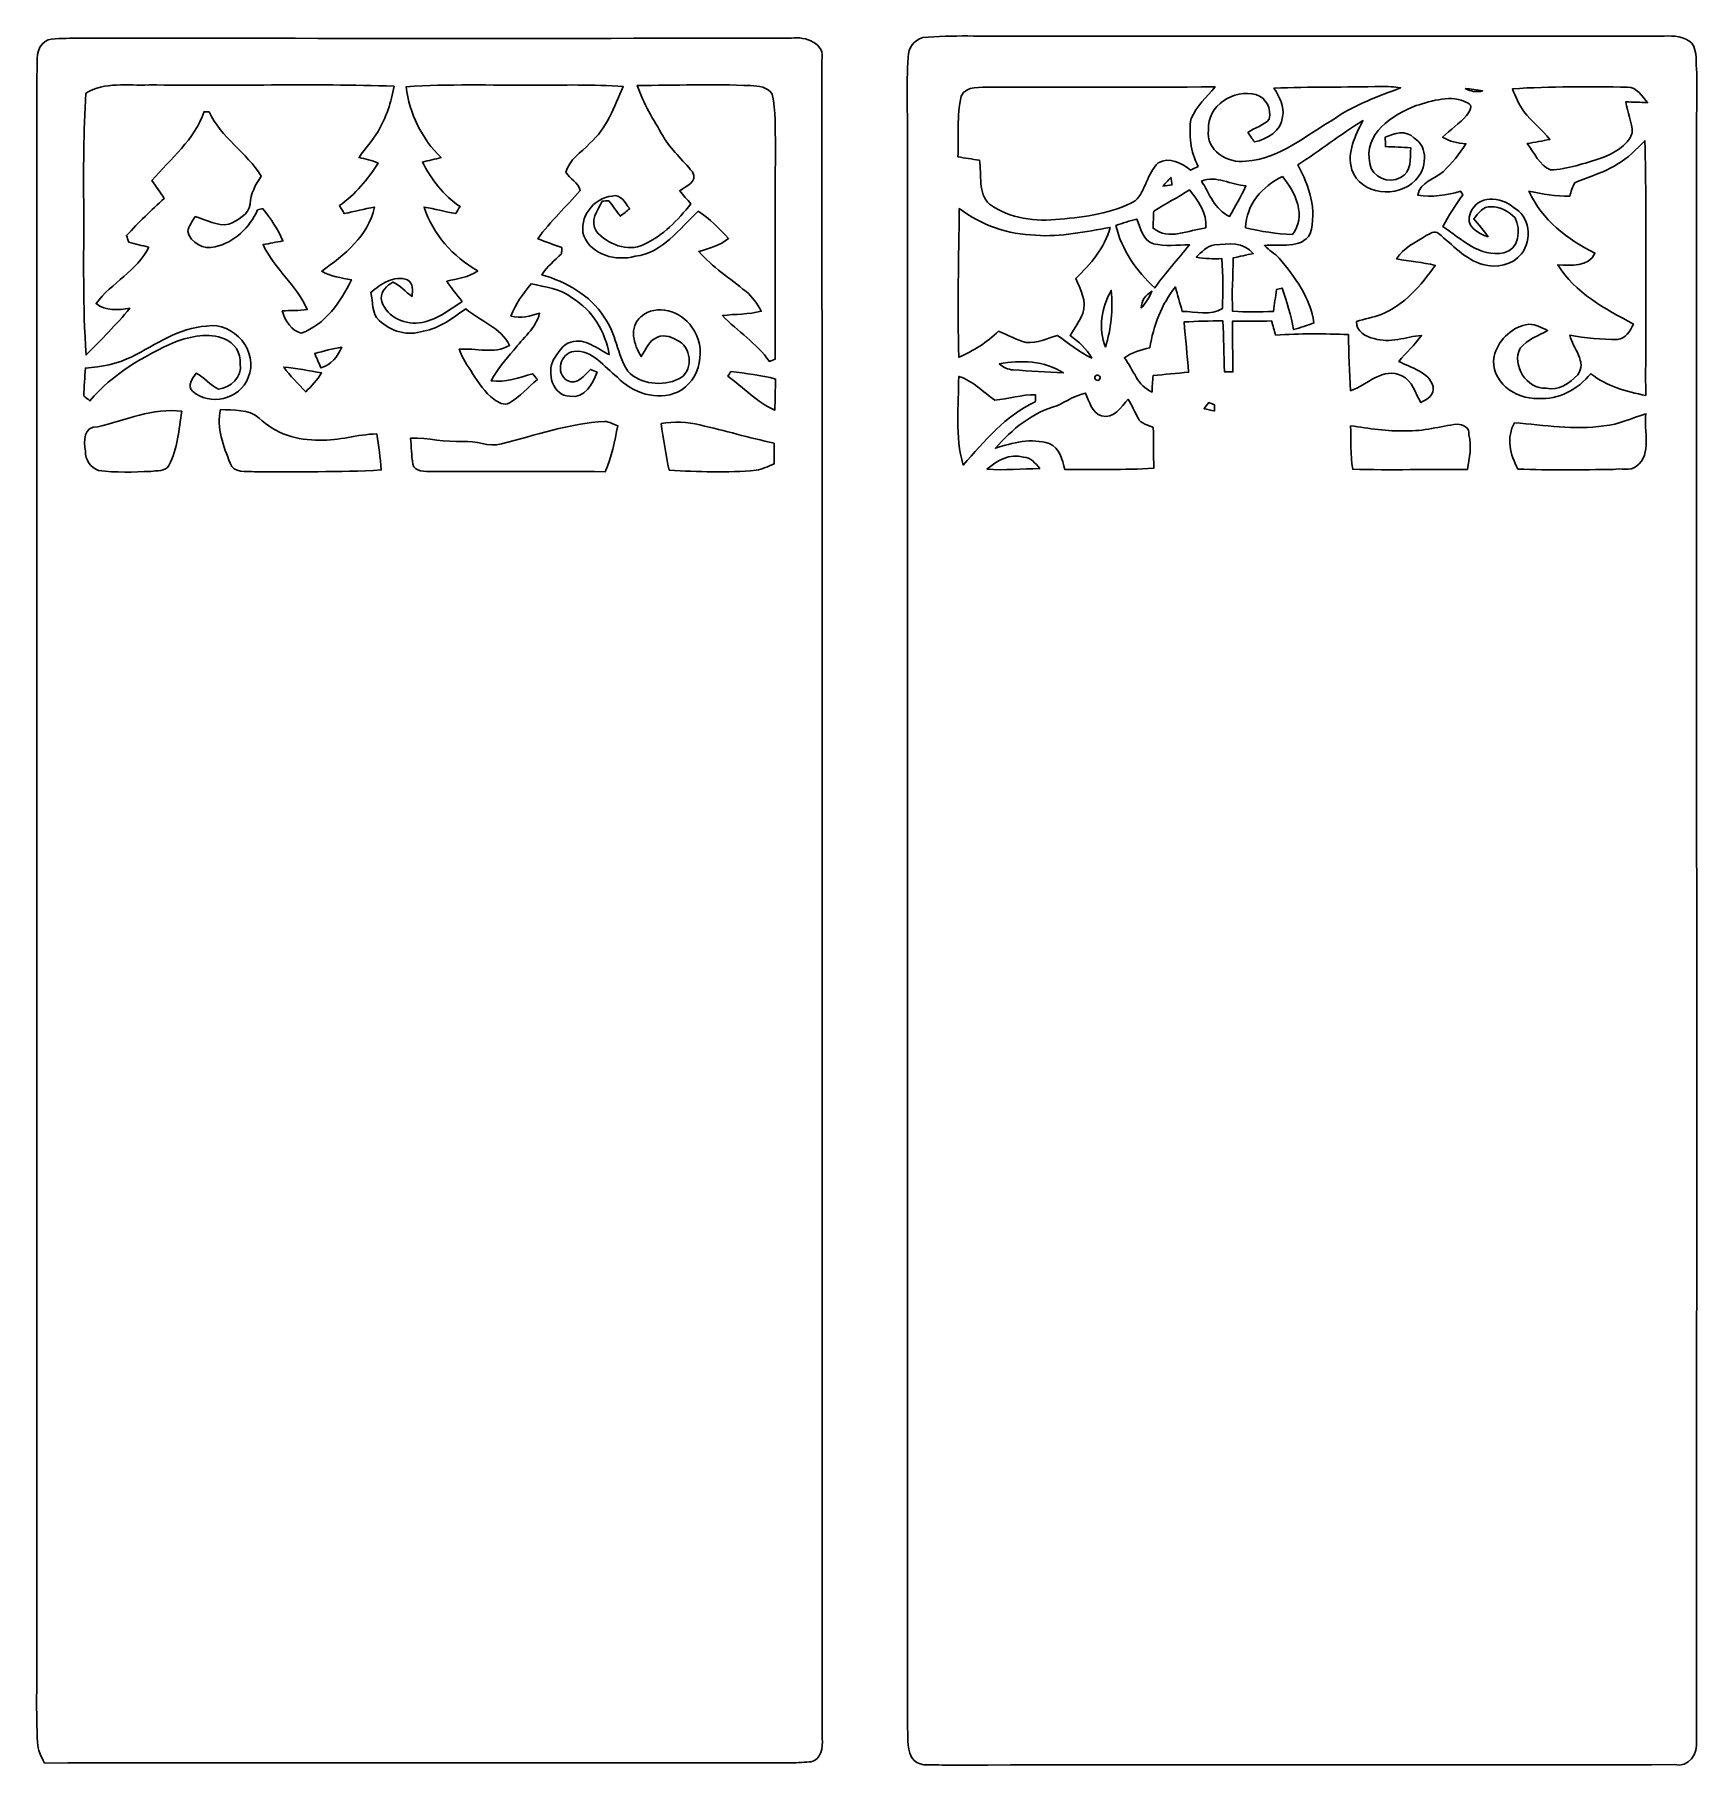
# Model space of a CAD drawing. Header units: centimetres. Extents: x -14.3 to 14.5, y -15.3 to 14.8.
import ezdxf

# ---------------------------------------------------------------- set-up
doc = ezdxf.new("R2010")
doc.units = ezdxf.units.CM
doc.header["$MEASUREMENT"] = 0
doc.layers.add('Layer 1', color=7, linetype='Continuous')

msp = doc.modelspace()

# ---------------------------------------------------------------- linework, layer by layer
at = {"layer": 'Layer 1', "color": 251}
for points, knots in [([(1.09291, 14.70519), (1.61466, 14.75669), (2.13995, 14.72212), (2.66347, 14.72882), (2.66347, 14.72882), (6.42655, 14.73024), (10.18999, 14.72424), (13.95307, 14.73235), (13.95307, 14.73235), (14.11534, 14.73764), (14.30972, 14.73412), (14.43214, 14.60817), (14.43214, 14.60817), (14.53797, 14.46071), (14.4967, 14.26316), (14.51716, 14.09453), (14.51716, 14.09453), (14.51469, 4.451), (14.52033, -5.19289), (14.51434, -14.83642), (14.51434, -14.83642), (14.54573, -15.05373), (14.37675, -15.31655), (14.1291, -15.25199), (14.1291, -15.25199), (9.89577, -15.26787), (5.66173, -15.24952), (1.42804, -15.26081), (1.42804, -15.26081), (1.27106, -15.23365), (1.06927, -15.30526), (0.94298, -15.17932), (0.94298, -15.17932), (0.80645, -15.03116), (0.84702, -14.80502), (0.82868, -14.6237), (0.82868, -14.6237), (0.82903, -5.45112), (0.82938, 3.72145), (0.82868, 12.89403), (0.82868, 12.89403), (0.83397, 13.38439), (0.80716, 13.87616), (0.84102, 14.36582), (0.84102, 14.36582), (0.83538, 14.52421), (0.9458, 14.66321), (1.09291, 14.70519), (1.09291, 14.70519), (1.09291, 14.70519), (1.09291, 14.70519), (1.09291, 14.70519)], [0, 0, 0, 0, 0.07142857, 0.07142857, 0.07142857, 0.07142857, 0.14285714, 0.14285714, 0.14285714, 0.14285714, 0.21428571, 0.21428571, 0.21428571, 0.21428571, 0.28571429, 0.28571429, 0.28571429, 0.28571429, 0.35714286, 0.35714286, 0.35714286, 0.35714286, 0.42857143, 0.42857143, 0.42857143, 0.42857143, 0.5, 0.5, 0.5, 0.5, 0.57142857, 0.57142857, 0.57142857, 0.57142857, 0.64285714, 0.64285714, 0.64285714, 0.64285714, 0.71428571, 0.71428571, 0.71428571, 0.71428571, 0.78571429, 0.78571429, 0.78571429, 0.78571429, 0.85714286, 0.85714286, 0.85714286, 0.85714286, 1, 1, 1, 1]), ([(-14.17567, 14.59936), (-14.05855, 14.72918), (-13.85852, 14.67062), (-13.70648, 14.69425), (-13.70648, 14.69425), (-9.53135, 14.6939), (-5.35587, 14.68967), (-1.18039, 14.69637), (-1.18039, 14.69637), (-0.94509, 14.72988), (-0.58632, 14.61241), (-0.65758, 14.30549), (-0.65758, 14.30549), (-0.64523, 4.60375), (-0.65758, -5.0987), (-0.65158, -14.80044), (-0.65158, -14.80044), (-0.63077, -14.94543), (-0.67275, -15.16592), (-0.84279, -15.20437), (-0.84279, -15.20437), (-0.9271, -15.20931), (-1.09608, -15.21883), (-1.18075, -15.22377), (-1.18075, -15.22377), (-5.49981, -15.22236), (-9.81886, -15.21989), (-14.13792, -15.22448), (-14.13792, -15.22448), (-14.19578, -15.113), (-14.26034, -14.99941), (-14.25751, -14.86852), (-14.25751, -14.86852), (-14.29138, -14.34042), (-14.26492, -13.81054), (-14.26986, -13.28208), (-14.26986, -13.28208), (-14.27163, -4.16842), (-14.26633, 4.94524), (-14.27233, 14.0589), (-14.27233, 14.0589), (-14.25152, 14.23494), (-14.30902, 14.45472), (-14.17567, 14.59936), (-14.17567, 14.59936), (-14.17567, 14.59936), (-14.17567, 14.59936), (-14.17567, 14.59936)], [0, 0, 0, 0, 0.07692308, 0.07692308, 0.07692308, 0.07692308, 0.15384615, 0.15384615, 0.15384615, 0.15384615, 0.23076923, 0.23076923, 0.23076923, 0.23076923, 0.30769231, 0.30769231, 0.30769231, 0.30769231, 0.38461538, 0.38461538, 0.38461538, 0.38461538, 0.46153846, 0.46153846, 0.46153846, 0.46153846, 0.53846154, 0.53846154, 0.53846154, 0.53846154, 0.61538462, 0.61538462, 0.61538462, 0.61538462, 0.69230769, 0.69230769, 0.69230769, 0.69230769, 0.76923077, 0.76923077, 0.76923077, 0.76923077, 0.84615385, 0.84615385, 0.84615385, 0.84615385, 1, 1, 1, 1]), ([(-13.42178, 13.7414), (-13.46588, 13.07183), (-13.46094, 12.40049), (-13.45883, 11.72986), (-13.45883, 11.72986), (-13.45494, 10.88743), (-13.47823, 10.04358), (-13.41614, 9.20291), (-13.41614, 9.20291), (-13.15473, 9.46291), (-12.89473, 9.72608), (-12.65943, 10.01042), (-12.65943, 10.01042), (-12.85875, 9.97938), (-13.07677, 9.95892), (-13.24504, 10.09297), (-13.24504, 10.09297), (-12.97975, 10.45492), (-12.52784, 10.65706), (-12.32994, 11.06946), (-12.32994, 11.06946), (-12.44635, 11.09804), (-12.56277, 11.12696), (-12.67778, 11.16012), (-12.67778, 11.16012), (-12.69083, 11.19787), (-12.70388, 11.23562), (-12.71693, 11.27337), (-12.71693, 11.27337), (-12.50633, 11.49526), (-12.28866, 11.71116), (-12.06183, 11.91683), (-12.06183, 11.91683), (-12.13062, 12.0209), (-12.20329, 12.1225), (-12.2742, 12.22481), (-12.2742, 12.22481), (-11.95141, 12.60616), (-11.53654, 12.93283), (-11.36862, 13.42178), (-11.36862, 13.42178), (-11.34745, 13.42037), (-11.30547, 13.4179), (-11.2843, 13.41684), (-11.2843, 13.41684), (-11.07581, 12.97305), (-10.63378, 12.71517), (-10.37978, 12.30242), (-10.37978, 12.30242), (-10.47644, 12.15531), (-10.56781, 12.00009), (-10.57099, 11.817), (-10.57099, 11.817), (-10.59709, 11.63355), (-10.79077, 11.53901), (-10.93964, 11.46739), (-10.93964, 11.46739), (-11.14425, 11.43141), (-11.33581, 11.54606), (-11.52525, 11.6018), (-11.52525, 11.6018), (-11.57429, 11.5189), (-11.63391, 11.43882), (-11.65472, 11.34322), (-11.65472, 11.34322), (-11.60321, 11.1506), (-11.37708, 11.01372), (-11.18059, 11.07687), (-11.18059, 11.07687), (-10.84615, 11.15095), (-10.58051, 11.41095), (-10.44222, 11.71751), (-10.44222, 11.71751), (-10.41929, 11.72281), (-10.37343, 11.73268), (-10.3505, 11.73762), (-10.3505, 11.73762), (-10.2168, 11.56406), (-10.08733, 11.38449), (-10.00407, 11.17988), (-10.00407, 11.17988), (-10.11873, 11.15766), (-10.23338, 11.13719), (-10.34803, 11.11462), (-10.34803, 11.11462), (-10.15294, 10.69975), (-9.76877, 10.41012), (-9.58215, 9.98926), (-9.58215, 9.98926), (-9.72538, 9.96139), (-9.87143, 9.98008), (-10.01536, 9.96386), (-10.01536, 9.96386), (-9.97232, 9.80122), (-9.85061, 9.6139), (-9.6841, 9.58003), (-9.6841, 9.58003), (-9.26747, 9.72785), (-9.00218, 10.12472), (-8.81451, 10.50502), (-8.81451, 10.50502), (-8.99089, 10.53783), (-9.17328, 10.56005), (-9.33062, 10.65318), (-9.33062, 10.65318), (-8.9408, 10.93823), (-8.52029, 11.26278), (-8.41587, 11.7662), (-8.41587, 11.7662), (-8.59084, 11.73092), (-8.76476, 11.68964), (-8.93939, 11.65331), (-8.93939, 11.65331), (-8.96761, 11.69952), (-8.99548, 11.74574), (-9.02335, 11.7923), (-9.02335, 11.7923), (-8.74501, 11.98316), (-8.53123, 12.24597), (-8.35307, 12.52961), (-8.35307, 12.52961), (-8.45926, 12.57476), (-8.57215, 12.59946), (-8.68363, 12.62592), (-8.68363, 12.62592), (-8.58097, 12.78114), (-8.44938, 12.91555), (-8.35413, 13.07606), (-8.35413, 13.07606), (-8.21373, 13.31842), (-8.12377, 13.58759), (-8.07544, 13.86276), (-8.07544, 13.86276), (-9.49219, 13.91179), (-10.91177, 13.86311), (-12.32958, 13.88604), (-12.32958, 13.88604), (-12.69189, 13.86699), (-13.09829, 13.94566), (-13.42178, 13.7414), (-13.42178, 13.7414), (-13.42178, 13.7414), (-13.42178, 13.7414), (-13.42178, 13.7414)], [0, 0, 0, 0, 0.02702703, 0.02702703, 0.02702703, 0.02702703, 0.05405405, 0.05405405, 0.05405405, 0.05405405, 0.08108108, 0.08108108, 0.08108108, 0.08108108, 0.10810811, 0.10810811, 0.10810811, 0.10810811, 0.13513514, 0.13513514, 0.13513514, 0.13513514, 0.16216216, 0.16216216, 0.16216216, 0.16216216, 0.18918919, 0.18918919, 0.18918919, 0.18918919, 0.21621622, 0.21621622, 0.21621622, 0.21621622, 0.24324324, 0.24324324, 0.24324324, 0.24324324, 0.27027027, 0.27027027, 0.27027027, 0.27027027, 0.2972973, 0.2972973, 0.2972973, 0.2972973, 0.32432432, 0.32432432, 0.32432432, 0.32432432, 0.35135135, 0.35135135, 0.35135135, 0.35135135, 0.37837838, 0.37837838, 0.37837838, 0.37837838, 0.40540541, 0.40540541, 0.40540541, 0.40540541, 0.43243243, 0.43243243, 0.43243243, 0.43243243, 0.45945946, 0.45945946, 0.45945946, 0.45945946, 0.48648649, 0.48648649, 0.48648649, 0.48648649, 0.51351351, 0.51351351, 0.51351351, 0.51351351, 0.54054054, 0.54054054, 0.54054054, 0.54054054, 0.56756757, 0.56756757, 0.56756757, 0.56756757, 0.59459459, 0.59459459, 0.59459459, 0.59459459, 0.62162162, 0.62162162, 0.62162162, 0.62162162, 0.64864865, 0.64864865, 0.64864865, 0.64864865, 0.67567568, 0.67567568, 0.67567568, 0.67567568, 0.7027027, 0.7027027, 0.7027027, 0.7027027, 0.72972973, 0.72972973, 0.72972973, 0.72972973, 0.75675676, 0.75675676, 0.75675676, 0.75675676, 0.78378378, 0.78378378, 0.78378378, 0.78378378, 0.81081081, 0.81081081, 0.81081081, 0.81081081, 0.83783784, 0.83783784, 0.83783784, 0.83783784, 0.86486486, 0.86486486, 0.86486486, 0.86486486, 0.89189189, 0.89189189, 0.89189189, 0.89189189, 0.91891892, 0.91891892, 0.91891892, 0.91891892, 0.94594595, 0.94594595, 0.94594595, 0.94594595, 1, 1, 1, 1]), ([(-7.86448, 13.85252), (-7.80909, 13.38721), (-7.59813, 12.95012), (-7.26017, 12.62592), (-7.26017, 12.62592), (-7.36635, 12.59558), (-7.47713, 12.57229), (-7.58366, 12.54725), (-7.58366, 12.54725), (-7.42491, 12.24668), (-7.22313, 11.96058), (-6.93032, 11.77643), (-6.93032, 11.77643), (-6.95607, 11.73515), (-6.98147, 11.69388), (-7.00687, 11.65225), (-7.00687, 11.65225), (-7.18996, 11.68859), (-7.37129, 11.73127), (-7.55403, 11.76655), (-7.55403, 11.76655), (-7.40093, 11.29347), (-7.05379, 10.90401), (-6.62411, 10.65918), (-6.62411, 10.65918), (-6.78004, 10.54312), (-6.98041, 10.52971), (-7.16209, 10.47962), (-7.16209, 10.47962), (-7.08096, 10.3572), (-6.98747, 10.24467), (-6.89504, 10.13072), (-6.89504, 10.13072), (-7.12223, 9.97056), (-7.35859, 9.7977), (-7.64117, 9.75677), (-7.64117, 9.75677), (-7.92374, 9.72573), (-8.24265, 9.88236), (-8.30157, 10.18117), (-8.30157, 10.18117), (-8.29698, 10.30464), (-8.20244, 10.41259), (-8.09484, 10.46551), (-8.09484, 10.46551), (-7.96925, 10.40412), (-7.87929, 10.29194), (-7.76252, 10.21715), (-7.76252, 10.21715), (-7.75935, 10.31557), (-7.73254, 10.44646), (-7.84013, 10.50149), (-7.84013, 10.50149), (-8.08284, 10.59286), (-8.30404, 10.4334), (-8.48007, 10.28453), (-8.48007, 10.28453), (-8.43527, 10.12613), (-8.47055, 9.91976), (-8.33402, 9.79911), (-8.33402, 9.79911), (-8.134, 9.61037), (-7.83414, 9.51936), (-7.56673, 9.61496), (-7.56673, 9.61496), (-7.2831, 9.65729), (-7.05873, 9.84603), (-6.83048, 10.00196), (-6.83048, 10.00196), (-6.58424, 9.7857), (-6.22088, 9.67846), (-6.07272, 9.36696), (-6.07272, 9.36696), (-6.33977, 9.20538), (-6.65445, 9.32744), (-6.94584, 9.29993), (-6.94584, 9.29993), (-6.89786, 9.14541), (-6.79768, 9.01559), (-6.71442, 8.87871), (-6.71442, 8.87871), (-6.60823, 8.7189), (-6.50487, 8.54781), (-6.34506, 8.43456), (-6.34506, 8.43456), (-6.27027, 8.37882), (-6.16867, 8.3125), (-6.07589, 8.3693), (-6.07589, 8.3693), (-5.89174, 8.47443), (-5.7531, 8.64164), (-5.58976, 8.77429), (-5.58976, 8.77429), (-5.61658, 8.80745), (-5.64339, 8.84061), (-5.66984, 8.87377), (-5.66984, 8.87377), (-5.90621, 8.81062), (-6.14433, 8.71714), (-6.39339, 8.75418), (-6.39339, 8.75418), (-6.28474, 8.94609), (-6.15209, 9.12177), (-6.00075, 9.28194), (-6.00075, 9.28194), (-5.84729, 9.48937), (-5.61411, 9.66082), (-5.55131, 9.92329), (-5.55131, 9.92329), (-5.71253, 9.87637), (-5.8801, 9.82768), (-6.04802, 9.8746), (-6.04802, 9.8746), (-5.97288, 10.08451), (-5.83812, 10.26266), (-5.69948, 10.43376), (-5.69948, 10.43376), (-5.45183, 10.38296), (-5.18689, 10.35121), (-4.98334, 10.18681), (-4.98334, 10.18681), (-4.63374, 9.98008), (-4.41113, 9.60155), (-4.34411, 9.20715), (-4.34411, 9.20715), (-4.5593, 9.30204), (-4.75791, 9.50771), (-5.01262, 9.42305), (-5.01262, 9.42305), (-5.15761, 9.38248), (-5.23028, 9.2329), (-5.31001, 9.11931), (-5.31001, 9.11931), (-5.43278, 8.89071), (-5.32483, 8.49489), (-5.02885, 8.4836), (-5.02885, 8.4836), (-4.76179, 8.44515), (-4.63409, 8.69668), (-4.55471, 8.90094), (-4.55471, 8.90094), (-4.59317, 8.91681), (-4.63127, 8.93269), (-4.66937, 8.94856), (-4.66937, 8.94856), (-4.77838, 8.84555), (-4.89726, 8.66987), (-5.07189, 8.75524), (-5.07189, 8.75524), (-5.28144, 8.884), (-5.19571, 9.23502), (-4.95582, 9.26218), (-4.95582, 9.26218), (-4.62668, 9.29605), (-4.43512, 8.98842), (-4.20194, 8.81627), (-4.20194, 8.81627), (-3.94582, 8.53934), (-3.51402, 8.39717), (-3.15877, 8.55733), (-3.15877, 8.55733), (-2.75273, 8.75136), (-2.64442, 9.33626), (-2.91112, 9.6834), (-2.91112, 9.6834), (-3.0921, 9.96174), (-3.52778, 10.10144), (-3.79483, 9.86261), (-3.79483, 9.86261), (-4.00791, 9.68763), (-3.9183, 9.37331), (-3.78848, 9.17293), (-3.78848, 9.17293), (-3.70417, 9.2897), (-3.65654, 9.4548), (-3.50838, 9.50771), (-3.50838, 9.50771), (-3.37855, 9.56769), (-3.23674, 9.50348), (-3.12561, 9.43292), (-3.12561, 9.43292), (-2.90371, 9.29464), (-2.88925, 8.90552), (-3.13761, 8.78417), (-3.13761, 8.78417), (-3.42124, 8.65223), (-3.80259, 8.68645), (-4.02378, 8.91963), (-4.02378, 8.91963), (-4.2097, 9.21103), (-4.22416, 9.57721), (-4.43124, 9.85732), (-4.43124, 9.85732), (-4.67642, 10.23832), (-5.09094, 10.46833), (-5.51533, 10.59356), (-5.51533, 10.59356), (-5.42008, 10.73185), (-5.29202, 10.84192), (-5.16961, 10.95551), (-5.16961, 10.95551), (-5.16925, 10.98233), (-5.16784, 11.03559), (-5.16714, 11.06241), (-5.16714, 11.06241), (-5.30507, 11.11532), (-5.44618, 11.15942), (-5.58165, 11.21763), (-5.58165, 11.21763), (-5.36787, 11.52313), (-5.08847, 11.77184), (-4.84752, 12.05406), (-4.84752, 12.05406), (-4.87786, 12.19306), (-5.02849, 12.25338), (-5.09764, 12.3698), (-5.09764, 12.3698), (-5.04049, 12.58993), (-4.82918, 12.71129), (-4.68348, 12.86827), (-4.68348, 12.86827), (-4.38609, 13.12686), (-4.25803, 13.50786), (-4.09963, 13.85499), (-4.09963, 13.85499), (-4.61927, 13.89909), (-5.14138, 13.87792), (-5.66208, 13.88286), (-5.66208, 13.88286), (-6.39621, 13.87546), (-7.13176, 13.90438), (-7.86448, 13.85252), (-7.86448, 13.85252), (-7.86448, 13.85252), (-7.86448, 13.85252), (-7.86448, 13.85252)], [0, 0, 0, 0, 0.01666667, 0.01666667, 0.01666667, 0.01666667, 0.03333333, 0.03333333, 0.03333333, 0.03333333, 0.05, 0.05, 0.05, 0.05, 0.06666667, 0.06666667, 0.06666667, 0.06666667, 0.08333333, 0.08333333, 0.08333333, 0.08333333, 0.1, 0.1, 0.1, 0.1, 0.11666667, 0.11666667, 0.11666667, 0.11666667, 0.13333333, 0.13333333, 0.13333333, 0.13333333, 0.15, 0.15, 0.15, 0.15, 0.16666667, 0.16666667, 0.16666667, 0.16666667, 0.18333333, 0.18333333, 0.18333333, 0.18333333, 0.2, 0.2, 0.2, 0.2, 0.21666667, 0.21666667, 0.21666667, 0.21666667, 0.23333333, 0.23333333, 0.23333333, 0.23333333, 0.25, 0.25, 0.25, 0.25, 0.26666667, 0.26666667, 0.26666667, 0.26666667, 0.28333333, 0.28333333, 0.28333333, 0.28333333, 0.3, 0.3, 0.3, 0.3, 0.31666667, 0.31666667, 0.31666667, 0.31666667, 0.33333333, 0.33333333, 0.33333333, 0.33333333, 0.35, 0.35, 0.35, 0.35, 0.36666667, 0.36666667, 0.36666667, 0.36666667, 0.38333333, 0.38333333, 0.38333333, 0.38333333, 0.4, 0.4, 0.4, 0.4, 0.41666667, 0.41666667, 0.41666667, 0.41666667, 0.43333333, 0.43333333, 0.43333333, 0.43333333, 0.45, 0.45, 0.45, 0.45, 0.46666667, 0.46666667, 0.46666667, 0.46666667, 0.48333333, 0.48333333, 0.48333333, 0.48333333, 0.5, 0.5, 0.5, 0.5, 0.51666667, 0.51666667, 0.51666667, 0.51666667, 0.53333333, 0.53333333, 0.53333333, 0.53333333, 0.55, 0.55, 0.55, 0.55, 0.56666667, 0.56666667, 0.56666667, 0.56666667, 0.58333333, 0.58333333, 0.58333333, 0.58333333, 0.6, 0.6, 0.6, 0.6, 0.61666667, 0.61666667, 0.61666667, 0.61666667, 0.63333333, 0.63333333, 0.63333333, 0.63333333, 0.65, 0.65, 0.65, 0.65, 0.66666667, 0.66666667, 0.66666667, 0.66666667, 0.68333333, 0.68333333, 0.68333333, 0.68333333, 0.7, 0.7, 0.7, 0.7, 0.71666667, 0.71666667, 0.71666667, 0.71666667, 0.73333333, 0.73333333, 0.73333333, 0.73333333, 0.75, 0.75, 0.75, 0.75, 0.76666667, 0.76666667, 0.76666667, 0.76666667, 0.78333333, 0.78333333, 0.78333333, 0.78333333, 0.8, 0.8, 0.8, 0.8, 0.81666667, 0.81666667, 0.81666667, 0.81666667, 0.83333333, 0.83333333, 0.83333333, 0.83333333, 0.85, 0.85, 0.85, 0.85, 0.86666667, 0.86666667, 0.86666667, 0.86666667, 0.88333333, 0.88333333, 0.88333333, 0.88333333, 0.9, 0.9, 0.9, 0.9, 0.91666667, 0.91666667, 0.91666667, 0.91666667, 0.93333333, 0.93333333, 0.93333333, 0.93333333, 0.95, 0.95, 0.95, 0.95, 0.96666667, 0.96666667, 0.96666667, 0.96666667, 1, 1, 1, 1]), ([(-3.85833, 13.87334), (-3.75144, 13.56113), (-3.57646, 13.27856), (-3.40924, 12.99598), (-3.40924, 12.99598), (-3.27625, 12.76103), (-3.06705, 12.58499), (-2.90054, 12.3758), (-2.90054, 12.3758), (-2.80211, 12.19729), (-3.01554, 12.13097), (-3.11997, 12.04913), (-3.11997, 12.04913), (-3.05717, 11.97257), (-2.99332, 11.89708), (-2.92947, 11.82088), (-2.92947, 11.82088), (-3.15101, 11.53654), (-3.41348, 11.27019), (-3.74438, 11.11497), (-3.74438, 11.11497), (-4.02766, 10.98233), (-4.37233, 11.12061), (-4.56671, 11.34392), (-4.56671, 11.34392), (-4.68912, 11.51572), (-4.54519, 11.71328), (-4.46511, 11.86956), (-4.46511, 11.86956), (-4.43653, 11.87132), (-4.37938, 11.87485), (-4.35081, 11.87626), (-4.35081, 11.87626), (-4.28413, 11.78666), (-4.21746, 11.69599), (-4.14902, 11.60709), (-4.14902, 11.60709), (-4.0954, 11.65154), (-4.04213, 11.69635), (-3.98851, 11.7415), (-3.98851, 11.7415), (-4.06964, 11.83076), (-4.14267, 12.00891), (-4.29084, 11.95529), (-4.29084, 11.95529), (-4.61433, 11.92918), (-4.87786, 11.58522), (-4.78578, 11.26737), (-4.78578, 11.26737), (-4.64361, 10.9287), (-4.22557, 10.82463), (-3.89678, 10.91212), (-3.89678, 10.91212), (-3.41313, 10.96504), (-3.13126, 11.39331), (-2.79929, 11.69352), (-2.79929, 11.69352), (-2.60068, 11.56688), (-2.43276, 11.39543), (-2.27436, 11.22186), (-2.27436, 11.22186), (-2.42394, 11.10015), (-2.61267, 11.04971), (-2.79259, 10.99291), (-2.79259, 10.99291), (-2.54811, 10.73079), (-2.25354, 10.5223), (-1.97097, 10.30393), (-1.97097, 10.30393), (-1.85914, 10.21045), (-1.77553, 10.08803), (-1.70709, 9.96033), (-1.70709, 9.96033), (-1.92617, 9.90036), (-2.15618, 9.91306), (-2.37984, 9.88483), (-2.37984, 9.88483), (-2.11984, 9.60826), (-1.78294, 9.40717), (-1.56633, 9.08791), (-1.56633, 9.08791), (-1.53353, 9.10096), (-1.50072, 9.11331), (-1.46756, 9.12566), (-1.46756, 9.12566), (-1.45874, 10.35826), (-1.46861, 11.59087), (-1.46085, 12.82347), (-1.46085, 12.82347), (-1.46791, 13.12439), (-1.44992, 13.43025), (-1.51553, 13.72658), (-1.51553, 13.72658), (-1.59032, 13.84829), (-1.75966, 13.86805), (-1.88736, 13.87299), (-1.88736, 13.87299), (-2.54388, 13.9005), (-3.20146, 13.87969), (-3.85833, 13.87334), (-3.85833, 13.87334), (-3.85833, 13.87334), (-3.85833, 13.87334), (-3.85833, 13.87334)], [0, 0, 0, 0, 0.03703704, 0.03703704, 0.03703704, 0.03703704, 0.07407407, 0.07407407, 0.07407407, 0.07407407, 0.11111111, 0.11111111, 0.11111111, 0.11111111, 0.14814815, 0.14814815, 0.14814815, 0.14814815, 0.18518519, 0.18518519, 0.18518519, 0.18518519, 0.22222222, 0.22222222, 0.22222222, 0.22222222, 0.25925926, 0.25925926, 0.25925926, 0.25925926, 0.2962963, 0.2962963, 0.2962963, 0.2962963, 0.33333333, 0.33333333, 0.33333333, 0.33333333, 0.37037037, 0.37037037, 0.37037037, 0.37037037, 0.40740741, 0.40740741, 0.40740741, 0.40740741, 0.44444444, 0.44444444, 0.44444444, 0.44444444, 0.48148148, 0.48148148, 0.48148148, 0.48148148, 0.51851852, 0.51851852, 0.51851852, 0.51851852, 0.55555556, 0.55555556, 0.55555556, 0.55555556, 0.59259259, 0.59259259, 0.59259259, 0.59259259, 0.62962963, 0.62962963, 0.62962963, 0.62962963, 0.66666667, 0.66666667, 0.66666667, 0.66666667, 0.7037037, 0.7037037, 0.7037037, 0.7037037, 0.74074074, 0.74074074, 0.74074074, 0.74074074, 0.77777778, 0.77777778, 0.77777778, 0.77777778, 0.81481481, 0.81481481, 0.81481481, 0.81481481, 0.85185185, 0.85185185, 0.85185185, 0.85185185, 0.88888889, 0.88888889, 0.88888889, 0.88888889, 0.92592593, 0.92592593, 0.92592593, 0.92592593, 1, 1, 1, 1]), ([(2.27436, 13.84759), (2.10432, 13.83383), (1.85173, 13.88357), (1.76142, 13.69131), (1.76142, 13.69131), (1.68169, 13.34629), (1.71662, 12.98822), (1.70498, 12.63756), (1.70498, 12.63756), (1.82845, 12.61639), (1.95121, 12.5984), (2.07539, 12.57935), (2.07539, 12.57935), (2.12196, 12.32394), (2.04294, 12.00679), (2.25425, 11.81488), (2.25425, 11.81488), (2.6035, 11.56617), (3.05541, 11.50338), (3.4738, 11.55735), (3.4738, 11.55735), (3.92042, 11.59475), (4.37797, 11.65825), (4.77837, 11.87274), (4.77837, 11.87274), (4.96782, 12.05547), (4.98157, 12.35534), (5.17878, 12.53067), (5.17878, 12.53067), (5.36293, 12.65026), (5.59047, 12.52537), (5.74075, 12.40543), (5.74075, 12.40543), (5.78379, 12.42766), (5.82683, 12.44988), (5.86987, 12.47175), (5.86987, 12.47175), (5.7344, 12.72469), (5.70442, 13.02067), (5.74746, 13.30254), (5.74746, 13.30254), (5.84623, 13.51245), (6.01486, 13.67614), (6.16409, 13.85006), (6.16409, 13.85006), (4.86727, 13.84406), (3.57082, 13.84864), (2.27436, 13.84759), (2.27436, 13.84759), (2.27436, 13.84759), (2.27436, 13.84759), (2.27436, 13.84759)], [0, 0, 0, 0, 0.07142857, 0.07142857, 0.07142857, 0.07142857, 0.14285714, 0.14285714, 0.14285714, 0.14285714, 0.21428571, 0.21428571, 0.21428571, 0.21428571, 0.28571429, 0.28571429, 0.28571429, 0.28571429, 0.35714286, 0.35714286, 0.35714286, 0.35714286, 0.42857143, 0.42857143, 0.42857143, 0.42857143, 0.5, 0.5, 0.5, 0.5, 0.57142857, 0.57142857, 0.57142857, 0.57142857, 0.64285714, 0.64285714, 0.64285714, 0.64285714, 0.71428571, 0.71428571, 0.71428571, 0.71428571, 0.78571429, 0.78571429, 0.78571429, 0.78571429, 0.85714286, 0.85714286, 0.85714286, 0.85714286, 1, 1, 1, 1]), ([(9.04875, 13.85746), (8.42786, 13.84194), (7.80627, 13.85676), (7.18608, 13.82677), (7.18608, 13.82677), (7.28098, 13.68002), (7.36741, 13.51421), (7.33601, 13.33147), (7.33601, 13.33147), (7.3152, 13.087), (7.06614, 12.93954), (6.84636, 12.89579), (6.84636, 12.89579), (6.80896, 12.95047), (6.77157, 13.0048), (6.73417, 13.05948), (6.73417, 13.05948), (6.85024, 13.14838), (7.00864, 13.1766), (7.10494, 13.2902), (7.10494, 13.2902), (7.14481, 13.47329), (7.05132, 13.66132), (6.87387, 13.71847), (6.87387, 13.71847), (6.49676, 13.82183), (6.01698, 13.52726), (6.0519, 13.10605), (6.0519, 13.10605), (5.99616, 12.75327), (6.38422, 12.51444), (6.69607, 12.56277), (6.69607, 12.56277), (7.29297, 12.59981), (7.75406, 13.02526), (8.25041, 13.30748), (8.25041, 13.30748), (8.59367, 13.55196), (8.99513, 13.68249), (9.38283, 13.83559), (9.38283, 13.83559), (9.27206, 13.85041), (9.16058, 13.8617), (9.04875, 13.85746), (9.04875, 13.85746), (9.04875, 13.85746), (9.04875, 13.85746), (9.04875, 13.85746)], [0, 0, 0, 0, 0.07692308, 0.07692308, 0.07692308, 0.07692308, 0.15384615, 0.15384615, 0.15384615, 0.15384615, 0.23076923, 0.23076923, 0.23076923, 0.23076923, 0.30769231, 0.30769231, 0.30769231, 0.30769231, 0.38461538, 0.38461538, 0.38461538, 0.38461538, 0.46153846, 0.46153846, 0.46153846, 0.46153846, 0.53846154, 0.53846154, 0.53846154, 0.53846154, 0.61538462, 0.61538462, 0.61538462, 0.61538462, 0.69230769, 0.69230769, 0.69230769, 0.69230769, 0.76923077, 0.76923077, 0.76923077, 0.76923077, 0.84615385, 0.84615385, 0.84615385, 0.84615385, 1, 1, 1, 1]), ([(11.31993, 13.81866), (11.37497, 13.68178), (11.43317, 13.54384), (11.52066, 13.42355), (11.52066, 13.42355), (11.65401, 13.24716), (11.8364, 13.11522), (11.97222, 12.94095), (11.97222, 12.94095), (11.8424, 12.91096), (11.70869, 12.88909), (11.57817, 12.86933), (11.57817, 12.86933), (11.70376, 12.71129), (11.78525, 12.48904), (11.98139, 12.40966), (11.98139, 12.40966), (12.2809, 12.4206), (12.57088, 12.5282), (12.85663, 12.61181), (12.85663, 12.61181), (13.07183, 12.69929), (13.32159, 12.81606), (13.39991, 13.05172), (13.39991, 13.05172), (13.40344, 13.23975), (13.30784, 13.40732), (13.29055, 13.59182), (13.29055, 13.59182), (13.41402, 13.58759), (13.54137, 13.58159), (13.66661, 13.57947), (13.66661, 13.57947), (13.56819, 13.6846), (13.48281, 13.8497), (13.31983, 13.84617), (13.31983, 13.84617), (12.65308, 13.85641), (11.98562, 13.85923), (11.31993, 13.81866), (11.31993, 13.81866), (11.31993, 13.81866), (11.31993, 13.81866), (11.31993, 13.81866)], [0, 0, 0, 0, 0.08333333, 0.08333333, 0.08333333, 0.08333333, 0.16666667, 0.16666667, 0.16666667, 0.16666667, 0.25, 0.25, 0.25, 0.25, 0.33333333, 0.33333333, 0.33333333, 0.33333333, 0.41666667, 0.41666667, 0.41666667, 0.41666667, 0.5, 0.5, 0.5, 0.5, 0.58333333, 0.58333333, 0.58333333, 0.58333333, 0.66666667, 0.66666667, 0.66666667, 0.66666667, 0.75, 0.75, 0.75, 0.75, 0.83333333, 0.83333333, 0.83333333, 0.83333333, 1, 1, 1, 1]), ([(9.64988, 13.52585), (9.24595, 13.36992), (8.7249, 13.03267), (8.85049, 12.52008), (8.85049, 12.52008), (8.88294, 12.28619), (9.17575, 12.15566), (9.37966, 12.27949), (9.37966, 12.27949), (9.57862, 12.36733), (9.54934, 12.61286), (9.5571, 12.7949), (9.5571, 12.7949), (9.41141, 12.80654), (9.26465, 12.81007), (9.11931, 12.81571), (9.11931, 12.81571), (9.11789, 12.87004), (9.11684, 12.92401), (9.11578, 12.97799), (9.11578, 12.97799), (9.27488, 13.04255), (9.47102, 13.11416), (9.61319, 12.96458), (9.61319, 12.96458), (9.87002, 12.81889), (9.83721, 12.41672), (9.63754, 12.23433), (9.63754, 12.23433), (9.34226, 11.90872), (8.68116, 11.97716), (8.53581, 12.4139), (8.53581, 12.4139), (8.44797, 12.7194), (8.59402, 13.0048), (8.72949, 13.26656), (8.72949, 13.26656), (8.34002, 13.02844), (7.98266, 12.74233), (7.59813, 12.4968), (7.59813, 12.4968), (7.79921, 12.13732), (7.93291, 11.71716), (7.81544, 11.30512), (7.81544, 11.30512), (7.65387, 11.02536), (7.28662, 11.13649), (7.01922, 11.09733), (7.01922, 11.09733), (7.10212, 11.02042), (7.19808, 10.95834), (7.27851, 10.87861), (7.27851, 10.87861), (7.55086, 10.54841), (7.82002, 10.19457), (7.87859, 9.75607), (7.87859, 9.75607), (7.76252, 9.71409), (7.64469, 9.67669), (7.52687, 9.64071), (7.52687, 9.64071), (7.47818, 9.88519), (7.41116, 10.12613), (7.32684, 10.36073), (7.32684, 10.36073), (7.3025, 10.35438), (7.25382, 10.34168), (7.22947, 10.33498), (7.22947, 10.33498), (7.21184, 10.20904), (7.1949, 10.08309), (7.17762, 9.9568), (7.17762, 9.9568), (6.94161, 9.9441), (6.70489, 9.94234), (6.46924, 9.95786), (6.46924, 9.95786), (6.44984, 10.26654), (6.47665, 10.57557), (6.47735, 10.88425), (6.47735, 10.88425), (6.59483, 10.91001), (6.70419, 10.93611), (6.82554, 10.95939), (6.82554, 10.95939), (6.66679, 11.16683), (6.38881, 11.12943), (6.15632, 11.11074), (6.15632, 11.11074), (6.02192, 11.0931), (5.92949, 10.98374), (5.83777, 10.89589), (5.83777, 10.89589), (5.98417, 10.86556), (6.13375, 10.87014), (6.28297, 10.87155), (6.28297, 10.87155), (6.30273, 10.58369), (6.30555, 10.29441), (6.29109, 10.00584), (6.29109, 10.00584), (6.08789, 9.87566), (5.82401, 9.95116), (5.59506, 9.95751), (5.59506, 9.95751), (5.55449, 10.09791), (5.51392, 10.23902), (5.47829, 10.38049), (5.47829, 10.38049), (5.23028, 10.08062), (5.09764, 9.70421), (5.03061, 9.32462), (5.03061, 9.32462), (4.8768, 9.28687), (4.72193, 9.24631), (4.59281, 9.15176), (4.59281, 9.15176), (4.74945, 8.94821), (4.81612, 8.66422), (5.07189, 8.55733), (5.07189, 8.55733), (5.06412, 8.65752), (5.08635, 8.74642), (5.08811, 8.84308), (5.08811, 8.84308), (5.29272, 8.86354), (5.49804, 8.88118), (5.70336, 8.90094), (5.70336, 8.90094), (5.68254, 9.19198), (5.65397, 9.48267), (5.6261, 9.773), (5.6261, 9.773), (5.84941, 9.78817), (6.07307, 9.78888), (6.29744, 9.79417), (6.29744, 9.79417), (6.31719, 9.4996), (6.31825, 9.20432), (6.32531, 8.90905), (6.32531, 8.90905), (6.37469, 8.90834), (6.42444, 8.90799), (6.47453, 8.90693), (6.47453, 8.90693), (6.47277, 9.20115), (6.46112, 9.49466), (6.46642, 9.78852), (6.46642, 9.78852), (6.69255, 9.78958), (6.91797, 9.78958), (7.14446, 9.78994), (7.14446, 9.78994), (7.16703, 9.70844), (7.18961, 9.6266), (7.2136, 9.54476), (7.2136, 9.54476), (7.63411, 9.57509), (8.05639, 9.56945), (8.4776, 9.55357), (8.4776, 9.55357), (8.48325, 9.22937), (8.4903, 8.90482), (8.515, 8.58097), (8.515, 8.58097), (8.79581, 8.67727), (9.08932, 9.0043), (9.40153, 8.83638), (9.40153, 8.83638), (9.59591, 8.76018), (9.62801, 8.53511), (9.73243, 8.37847), (9.73243, 8.37847), (9.84603, 8.42751), (9.97373, 8.50971), (9.94622, 8.65364), (9.94622, 8.65364), (9.8739, 8.90905), (9.55499, 8.97855), (9.35179, 9.08756), (9.35179, 9.08756), (9.47808, 9.24242), (9.63048, 9.37577), (9.74549, 9.54017), (9.74549, 9.54017), (9.47067, 9.51689), (9.19727, 9.39236), (8.92246, 9.48655), (8.92246, 9.48655), (8.77499, 9.51018), (8.61201, 9.61037), (8.61801, 9.77829), (8.61801, 9.77829), (8.757, 9.83015), (8.90729, 9.8485), (9.04557, 9.90424), (9.04557, 9.90424), (9.44633, 10.06687), (9.73878, 10.40836), (9.98185, 10.75408), (9.98185, 10.75408), (9.76207, 10.80911), (9.53347, 10.82322), (9.31227, 10.86802), (9.31227, 10.86802), (9.42869, 11.06382), (9.64424, 11.15166), (9.82627, 11.2709), (9.82627, 11.2709), (9.88907, 11.30159), (9.97373, 11.36932), (10.03864, 11.30864), (10.03864, 11.30864), (10.281, 11.11391), (10.49937, 10.85956), (10.8077, 10.76925), (10.8077, 10.76925), (11.04053, 10.70363), (11.32805, 10.75584), (11.47939, 10.95728), (11.47939, 10.95728), (11.66848, 11.1954), (11.62156, 11.61415), (11.33898, 11.7602), (11.33898, 11.7602), (11.12732, 11.95282), (10.70716, 11.97751), (10.59321, 11.6646), (10.59321, 11.6646), (10.48738, 11.45611), (10.71986, 11.297), (10.89872, 11.25044), (10.89872, 11.25044), (10.82499, 11.36227), (10.73467, 11.46175), (10.6493, 11.56441), (10.6493, 11.56441), (10.73185, 11.65225), (10.81123, 11.78842), (10.95163, 11.76902), (10.95163, 11.76902), (11.11179, 11.78172), (11.26067, 11.68964), (11.36685, 11.57852), (11.36685, 11.57852), (11.4741, 11.37849), (11.43847, 11.02431), (11.17318, 10.97492), (11.17318, 10.97492), (10.76113, 10.88073), (10.42423, 11.22186), (10.1152, 11.42894), (10.1152, 11.42894), (10.21186, 11.62368), (10.34062, 11.79936), (10.46127, 11.97963), (10.46127, 11.97963), (10.45139, 11.9948), (10.43129, 12.02549), (10.42141, 12.04101), (10.42141, 12.04101), (10.17976, 11.9701), (9.92999, 11.92953), (9.67916, 11.97257), (9.67916, 11.97257), (9.72467, 12.20611), (9.97197, 12.24739), (10.12472, 12.38426), (10.12472, 12.38426), (10.27289, 12.52714), (10.40624, 12.68765), (10.51384, 12.86369), (10.51384, 12.86369), (10.37131, 12.8718), (10.23056, 12.90391), (10.10885, 12.98046), (10.10885, 12.98046), (10.24572, 13.10852), (10.40518, 13.21329), (10.52759, 13.35652), (10.52759, 13.35652), (10.57875, 13.41931), (10.65071, 13.53361), (10.53959, 13.57454), (10.53959, 13.57454), (10.26936, 13.72482), (9.92646, 13.61017), (9.64988, 13.52585), (9.64988, 13.52585), (9.64988, 13.52585), (9.64988, 13.52585), (9.64988, 13.52585)], [0, 0, 0, 0, 0.01351351, 0.01351351, 0.01351351, 0.01351351, 0.02702703, 0.02702703, 0.02702703, 0.02702703, 0.04054054, 0.04054054, 0.04054054, 0.04054054, 0.05405405, 0.05405405, 0.05405405, 0.05405405, 0.06756757, 0.06756757, 0.06756757, 0.06756757, 0.08108108, 0.08108108, 0.08108108, 0.08108108, 0.09459459, 0.09459459, 0.09459459, 0.09459459, 0.10810811, 0.10810811, 0.10810811, 0.10810811, 0.12162162, 0.12162162, 0.12162162, 0.12162162, 0.13513514, 0.13513514, 0.13513514, 0.13513514, 0.14864865, 0.14864865, 0.14864865, 0.14864865, 0.16216216, 0.16216216, 0.16216216, 0.16216216, 0.17567568, 0.17567568, 0.17567568, 0.17567568, 0.18918919, 0.18918919, 0.18918919, 0.18918919, 0.2027027, 0.2027027, 0.2027027, 0.2027027, 0.21621622, 0.21621622, 0.21621622, 0.21621622, 0.22972973, 0.22972973, 0.22972973, 0.22972973, 0.24324324, 0.24324324, 0.24324324, 0.24324324, 0.25675676, 0.25675676, 0.25675676, 0.25675676, 0.27027027, 0.27027027, 0.27027027, 0.27027027, 0.28378378, 0.28378378, 0.28378378, 0.28378378, 0.2972973, 0.2972973, 0.2972973, 0.2972973, 0.31081081, 0.31081081, 0.31081081, 0.31081081, 0.32432432, 0.32432432, 0.32432432, 0.32432432, 0.33783784, 0.33783784, 0.33783784, 0.33783784, 0.35135135, 0.35135135, 0.35135135, 0.35135135, 0.36486486, 0.36486486, 0.36486486, 0.36486486, 0.37837838, 0.37837838, 0.37837838, 0.37837838, 0.39189189, 0.39189189, 0.39189189, 0.39189189, 0.40540541, 0.40540541, 0.40540541, 0.40540541, 0.41891892, 0.41891892, 0.41891892, 0.41891892, 0.43243243, 0.43243243, 0.43243243, 0.43243243, 0.44594595, 0.44594595, 0.44594595, 0.44594595, 0.45945946, 0.45945946, 0.45945946, 0.45945946, 0.47297297, 0.47297297, 0.47297297, 0.47297297, 0.48648649, 0.48648649, 0.48648649, 0.48648649, 0.5, 0.5, 0.5, 0.5, 0.51351351, 0.51351351, 0.51351351, 0.51351351, 0.52702703, 0.52702703, 0.52702703, 0.52702703, 0.54054054, 0.54054054, 0.54054054, 0.54054054, 0.55405405, 0.55405405, 0.55405405, 0.55405405, 0.56756757, 0.56756757, 0.56756757, 0.56756757, 0.58108108, 0.58108108, 0.58108108, 0.58108108, 0.59459459, 0.59459459, 0.59459459, 0.59459459, 0.60810811, 0.60810811, 0.60810811, 0.60810811, 0.62162162, 0.62162162, 0.62162162, 0.62162162, 0.63513514, 0.63513514, 0.63513514, 0.63513514, 0.64864865, 0.64864865, 0.64864865, 0.64864865, 0.66216216, 0.66216216, 0.66216216, 0.66216216, 0.67567568, 0.67567568, 0.67567568, 0.67567568, 0.68918919, 0.68918919, 0.68918919, 0.68918919, 0.7027027, 0.7027027, 0.7027027, 0.7027027, 0.71621622, 0.71621622, 0.71621622, 0.71621622, 0.72972973, 0.72972973, 0.72972973, 0.72972973, 0.74324324, 0.74324324, 0.74324324, 0.74324324, 0.75675676, 0.75675676, 0.75675676, 0.75675676, 0.77027027, 0.77027027, 0.77027027, 0.77027027, 0.78378378, 0.78378378, 0.78378378, 0.78378378, 0.7972973, 0.7972973, 0.7972973, 0.7972973, 0.81081081, 0.81081081, 0.81081081, 0.81081081, 0.82432432, 0.82432432, 0.82432432, 0.82432432, 0.83783784, 0.83783784, 0.83783784, 0.83783784, 0.85135135, 0.85135135, 0.85135135, 0.85135135, 0.86486486, 0.86486486, 0.86486486, 0.86486486, 0.87837838, 0.87837838, 0.87837838, 0.87837838, 0.89189189, 0.89189189, 0.89189189, 0.89189189, 0.90540541, 0.90540541, 0.90540541, 0.90540541, 0.91891892, 0.91891892, 0.91891892, 0.91891892, 0.93243243, 0.93243243, 0.93243243, 0.93243243, 0.94594595, 0.94594595, 0.94594595, 0.94594595, 0.95945946, 0.95945946, 0.95945946, 0.95945946, 0.97297297, 0.97297297, 0.97297297, 0.97297297, 1, 1, 1, 1]), ([(10.50255, 13.82183), (10.59568, 13.77244), (10.7001, 13.75516), (10.80382, 13.78056), (10.80382, 13.78056), (10.70786, 13.80137), (10.59356, 13.81266), (10.50255, 13.82183), (10.50255, 13.82183), (10.50255, 13.82183), (10.50255, 13.82183), (10.50255, 13.82183)], [0, 0, 0, 0, 0.25, 0.25, 0.25, 0.25, 0.5, 0.5, 0.5, 0.5, 1, 1, 1, 1]), ([(13.1385, 12.50915), (12.91202, 12.36274), (12.64708, 12.29572), (12.40261, 12.18847), (12.40261, 12.18847), (12.36662, 12.11333), (12.33734, 12.03572), (12.31477, 11.95529), (12.31477, 11.95529), (12.07629, 11.95211), (11.84134, 11.9955), (11.60886, 12.04031), (11.60886, 12.04031), (11.83534, 11.54606), (12.27173, 11.19717), (12.75362, 10.96927), (12.75362, 10.96927), (12.63756, 10.71563), (12.33664, 10.75478), (12.10627, 10.76501), (12.10627, 10.76501), (12.40825, 10.27642), (12.92684, 9.99878), (13.41967, 9.73737), (13.41967, 9.73737), (13.36357, 9.62096), (13.28773, 9.47984), (13.14132, 9.47173), (13.14132, 9.47173), (12.86334, 9.46291), (12.58782, 9.49537), (12.31441, 9.54123), (12.31441, 9.54123), (12.37015, 9.31862), (12.62415, 9.07944), (12.45306, 8.85578), (12.45306, 8.85578), (12.31441, 8.71079), (12.12039, 8.57673), (11.90731, 8.62401), (11.90731, 8.62401), (11.57005, 8.60143), (11.29947, 9.023), (11.45822, 9.32074), (11.45822, 9.32074), (11.5824, 9.46644), (11.76655, 9.53841), (11.93236, 9.62448), (11.93236, 9.62448), (11.81347, 9.67705), (11.68753, 9.75995), (11.55382, 9.72432), (11.55382, 9.72432), (11.28783, 9.67105), (11.06664, 9.43822), (11.00349, 9.17822), (11.00349, 9.17822), (10.92235, 8.74959), (11.37602, 8.42645), (11.76549, 8.44656), (11.76549, 8.44656), (12.12356, 8.42081), (12.45729, 8.60637), (12.6806, 8.87448), (12.6806, 8.87448), (12.95788, 8.66246), (13.29302, 8.55874), (13.63274, 8.50018), (13.63274, 8.50018), (13.62922, 9.97267), (13.65144, 11.44552), (13.62004, 12.91766), (13.62004, 12.91766), (13.46764, 12.77267), (13.32653, 12.61004), (13.1385, 12.50915), (13.1385, 12.50915), (13.1385, 12.50915), (13.1385, 12.50915), (13.1385, 12.50915)], [0, 0, 0, 0, 0.04761905, 0.04761905, 0.04761905, 0.04761905, 0.0952381, 0.0952381, 0.0952381, 0.0952381, 0.14285714, 0.14285714, 0.14285714, 0.14285714, 0.19047619, 0.19047619, 0.19047619, 0.19047619, 0.23809524, 0.23809524, 0.23809524, 0.23809524, 0.28571429, 0.28571429, 0.28571429, 0.28571429, 0.33333333, 0.33333333, 0.33333333, 0.33333333, 0.38095238, 0.38095238, 0.38095238, 0.38095238, 0.42857143, 0.42857143, 0.42857143, 0.42857143, 0.47619048, 0.47619048, 0.47619048, 0.47619048, 0.52380952, 0.52380952, 0.52380952, 0.52380952, 0.57142857, 0.57142857, 0.57142857, 0.57142857, 0.61904762, 0.61904762, 0.61904762, 0.61904762, 0.66666667, 0.66666667, 0.66666667, 0.66666667, 0.71428571, 0.71428571, 0.71428571, 0.71428571, 0.76190476, 0.76190476, 0.76190476, 0.76190476, 0.80952381, 0.80952381, 0.80952381, 0.80952381, 0.85714286, 0.85714286, 0.85714286, 0.85714286, 0.9047619, 0.9047619, 0.9047619, 0.9047619, 1, 1, 1, 1]), ([(5.0994, 11.69494), (5.09587, 11.59651), (5.0927, 11.49773), (5.08988, 11.39931), (5.08988, 11.39931), (5.3534, 11.18094), (5.70971, 11.36791), (6.00357, 11.40425), (6.00357, 11.40425), (6.02615, 11.65789), (5.87446, 11.87767), (5.71959, 12.06359), (5.71959, 12.06359), (5.51497, 11.93694), (5.30684, 11.81629), (5.0994, 11.69494), (5.0994, 11.69494), (5.0994, 11.69494), (5.0994, 11.69494), (5.0994, 11.69494)], [0, 0, 0, 0, 0.16666667, 0.16666667, 0.16666667, 0.16666667, 0.33333333, 0.33333333, 0.33333333, 0.33333333, 0.5, 0.5, 0.5, 0.5, 0.66666667, 0.66666667, 0.66666667, 0.66666667, 1, 1, 1, 1]), ([(5.25674, 12.1285), (5.30966, 12.13591), (5.36328, 12.14367), (5.4169, 12.15108), (5.4169, 12.15108), (5.41232, 12.18318), (5.40279, 12.24703), (5.39785, 12.27914), (5.39785, 12.27914), (5.34987, 12.22975), (5.30296, 12.1793), (5.25674, 12.1285), (5.25674, 12.1285), (5.25674, 12.1285), (5.25674, 12.1285), (5.25674, 12.1285)], [0, 0, 0, 0, 0.2, 0.2, 0.2, 0.2, 0.4, 0.4, 0.4, 0.4, 0.6, 0.6, 0.6, 0.6, 1, 1, 1, 1]), ([(5.92667, 12.21705), (6.06848, 11.99868), (6.15879, 11.71857), (6.41491, 11.60533), (6.41491, 11.60533), (6.51334, 11.7796), (6.61846, 11.95105), (6.69996, 12.13414), (6.69996, 12.13414), (6.44278, 12.15002), (6.18172, 12.32253), (5.92667, 12.21705), (5.92667, 12.21705), (5.92667, 12.21705), (5.92667, 12.21705), (5.92667, 12.21705)], [0, 0, 0, 0, 0.2, 0.2, 0.2, 0.2, 0.4, 0.4, 0.4, 0.4, 0.6, 0.6, 0.6, 0.6, 1, 1, 1, 1]), ([(6.69325, 11.40742), (6.9596, 11.3411), (7.23124, 11.30194), (7.5057, 11.28924), (7.5057, 11.28924), (7.75194, 11.60427), (7.56426, 12.02549), (7.33143, 12.29501), (7.33143, 12.29501), (6.98218, 12.12956), (6.70313, 11.80747), (6.69325, 11.40742), (6.69325, 11.40742), (6.69325, 11.40742), (6.69325, 11.40742), (6.69325, 11.40742)], [0, 0, 0, 0, 0.2, 0.2, 0.2, 0.2, 0.4, 0.4, 0.4, 0.4, 0.6, 0.6, 0.6, 0.6, 1, 1, 1, 1]), ([(1.72791, 11.7408), (1.7145, 10.88143), (1.69757, 10.02206), (1.71979, 9.16234), (1.71979, 9.16234), (1.9752, 9.26747), (2.20698, 9.42446), (2.41018, 9.61072), (2.41018, 9.61072), (2.57104, 9.55181), (2.72027, 9.45938), (2.88784, 9.41917), (2.88784, 9.41917), (3.07904, 9.39941), (3.25508, 9.48514), (3.43288, 9.53982), (3.43288, 9.53982), (3.62479, 9.40153), (3.80824, 9.2456), (4.02484, 9.14576), (4.02484, 9.14576), (3.93947, 9.30981), (3.79589, 9.42869), (3.65019, 9.53664), (3.65019, 9.53664), (3.72357, 9.6647), (3.81459, 9.78394), (3.86856, 9.92187), (3.86856, 9.92187), (3.94476, 10.13531), (3.82834, 10.33745), (3.74685, 10.52689), (3.74685, 10.52689), (4.00509, 10.77595), (4.2478, 11.05923), (4.34446, 11.41271), (4.34446, 11.41271), (3.91689, 11.34251), (3.48827, 11.24021), (3.05188, 11.2776), (3.05188, 11.2776), (2.57563, 11.28995), (2.1082, 11.45434), (1.72791, 11.7408), (1.72791, 11.7408), (1.72791, 11.7408), (1.72791, 11.7408), (1.72791, 11.7408)], [0, 0, 0, 0, 0.07692308, 0.07692308, 0.07692308, 0.07692308, 0.15384615, 0.15384615, 0.15384615, 0.15384615, 0.23076923, 0.23076923, 0.23076923, 0.23076923, 0.30769231, 0.30769231, 0.30769231, 0.30769231, 0.38461538, 0.38461538, 0.38461538, 0.38461538, 0.46153846, 0.46153846, 0.46153846, 0.46153846, 0.53846154, 0.53846154, 0.53846154, 0.53846154, 0.61538462, 0.61538462, 0.61538462, 0.61538462, 0.69230769, 0.69230769, 0.69230769, 0.69230769, 0.76923077, 0.76923077, 0.76923077, 0.76923077, 0.84615385, 0.84615385, 0.84615385, 0.84615385, 1, 1, 1, 1]), ([(4.44324, 11.44729), (4.54201, 11.02607), (4.80166, 10.65389), (5.11845, 10.36496), (5.11845, 10.36496), (5.30119, 10.62778), (5.52062, 10.86167), (5.71994, 11.11144), (5.71994, 11.11144), (5.51215, 11.10968), (5.29731, 11.07863), (5.09517, 11.13049), (5.09517, 11.13049), (4.90749, 11.18905), (4.86727, 11.40213), (4.80695, 11.55912), (4.80695, 11.55912), (4.68383, 11.52772), (4.56318, 11.48891), (4.44324, 11.44729), (4.44324, 11.44729), (4.44324, 11.44729), (4.44324, 11.44729), (4.44324, 11.44729)], [0, 0, 0, 0, 0.14285714, 0.14285714, 0.14285714, 0.14285714, 0.28571429, 0.28571429, 0.28571429, 0.28571429, 0.42857143, 0.42857143, 0.42857143, 0.42857143, 0.57142857, 0.57142857, 0.57142857, 0.57142857, 0.71428571, 0.71428571, 0.71428571, 0.71428571, 1, 1, 1, 1]), ([(4.26544, 9.33873), (4.36104, 9.65517), (4.39349, 9.98996), (4.36421, 10.3191), (4.36421, 10.3191), (4.19417, 10.02947), (4.13209, 9.65447), (4.26544, 9.33873), (4.26544, 9.33873), (4.26544, 9.33873), (4.26544, 9.33873), (4.26544, 9.33873)], [0, 0, 0, 0, 0.25, 0.25, 0.25, 0.25, 0.5, 0.5, 0.5, 0.5, 1, 1, 1, 1]), ([(4.87997, 10.01113), (4.96006, 10.09756), (5.02285, 10.19845), (5.06942, 10.3064), (5.06942, 10.3064), (4.95935, 10.24396), (4.88632, 10.13989), (4.87997, 10.01113), (4.87997, 10.01113), (4.87997, 10.01113), (4.87997, 10.01113), (4.87997, 10.01113)], [0, 0, 0, 0, 0.25, 0.25, 0.25, 0.25, 0.5, 0.5, 0.5, 0.5, 1, 1, 1, 1]), ([(-11.32593, 9.70104), (-11.80959, 9.67493), (-12.20717, 9.3786), (-12.62451, 9.16834), (-12.62451, 9.16834), (-12.87568, 9.04381), (-13.15085, 8.99125), (-13.42813, 8.9722), (-13.42813, 8.9722), (-13.44119, 8.81239), (-13.44895, 8.65187), (-13.45706, 8.49171), (-13.45706, 8.49171), (-13.42178, 8.46243), (-13.38615, 8.43315), (-13.35052, 8.40352), (-13.35052, 8.40352), (-12.9607, 8.87448), (-12.41813, 9.1821), (-11.86815, 9.42975), (-11.86815, 9.42975), (-11.6018, 9.52676), (-11.29065, 9.58921), (-11.01796, 9.48231), (-11.01796, 9.48231), (-10.84615, 9.41564), (-10.73044, 9.23396), (-10.74244, 9.04875), (-10.74244, 9.04875), (-10.70187, 8.81768), (-10.91036, 8.62789), (-11.12273, 8.60848), (-11.12273, 8.60848), (-11.26878, 8.6741), (-11.36368, 8.81839), (-11.51043, 8.884), (-11.51043, 8.884), (-11.56688, 8.80004), (-11.67448, 8.66069), (-11.57041, 8.57426), (-11.57041, 8.57426), (-11.28078, 8.30298), (-10.74491, 8.42857), (-10.60768, 8.80816), (-10.60768, 8.80816), (-10.41012, 9.25583), (-10.85709, 9.78676), (-11.32593, 9.70104), (-11.32593, 9.70104), (-11.32593, 9.70104), (-11.32593, 9.70104), (-11.32593, 9.70104)], [0, 0, 0, 0, 0.07142857, 0.07142857, 0.07142857, 0.07142857, 0.14285714, 0.14285714, 0.14285714, 0.14285714, 0.21428571, 0.21428571, 0.21428571, 0.21428571, 0.28571429, 0.28571429, 0.28571429, 0.28571429, 0.35714286, 0.35714286, 0.35714286, 0.35714286, 0.42857143, 0.42857143, 0.42857143, 0.42857143, 0.5, 0.5, 0.5, 0.5, 0.57142857, 0.57142857, 0.57142857, 0.57142857, 0.64285714, 0.64285714, 0.64285714, 0.64285714, 0.71428571, 0.71428571, 0.71428571, 0.71428571, 0.78571429, 0.78571429, 0.78571429, 0.78571429, 0.85714286, 0.85714286, 0.85714286, 0.85714286, 1, 1, 1, 1]), ([(-9.45092, 9.22549), (-9.41705, 9.14188), (-9.38071, 9.05969), (-9.34403, 8.97714), (-9.34403, 8.97714), (-9.16799, 9.02829), (-9.05122, 9.17434), (-8.98243, 9.33556), (-8.98243, 9.33556), (-9.14153, 9.31192), (-9.29675, 9.26853), (-9.45092, 9.22549), (-9.45092, 9.22549), (-9.45092, 9.22549), (-9.45092, 9.22549), (-9.45092, 9.22549)], [0, 0, 0, 0, 0.2, 0.2, 0.2, 0.2, 0.4, 0.4, 0.4, 0.4, 0.6, 0.6, 0.6, 0.6, 1, 1, 1, 1]), ([(2.42076, 9.04487), (2.48849, 8.98737), (2.5721, 8.94644), (2.66206, 8.94221), (2.66206, 8.94221), (2.95204, 8.92351), (3.24203, 8.90058), (3.53236, 8.89035), (3.53236, 8.89035), (3.20675, 9.10308), (2.79224, 9.11719), (2.42076, 9.04487), (2.42076, 9.04487), (2.42076, 9.04487), (2.42076, 9.04487), (2.42076, 9.04487)], [0, 0, 0, 0, 0.2, 0.2, 0.2, 0.2, 0.4, 0.4, 0.4, 0.4, 0.6, 0.6, 0.6, 0.6, 1, 1, 1, 1]), ([(-9.9889, 8.98948), (-9.87249, 8.83708), (-9.74019, 8.69738), (-9.60649, 8.5598), (-9.60649, 8.5598), (-9.50983, 8.66493), (-9.40647, 8.76617), (-9.33309, 8.89), (-9.33309, 8.89), (-9.55075, 8.93022), (-9.76877, 8.96902), (-9.9889, 8.98948), (-9.9889, 8.98948), (-9.9889, 8.98948), (-9.9889, 8.98948), (-9.9889, 8.98948)], [0, 0, 0, 0, 0.2, 0.2, 0.2, 0.2, 0.4, 0.4, 0.4, 0.4, 0.6, 0.6, 0.6, 0.6, 1, 1, 1, 1]), ([(-2.23273, 8.91328), (-2.24578, 8.89282), (-2.27189, 8.85225), (-2.28529, 8.83179), (-2.28529, 8.83179), (-2.01718, 8.63177), (-1.77871, 8.38447), (-1.47249, 8.24124), (-1.47249, 8.24124), (-1.46509, 8.42186), (-1.46332, 8.60284), (-1.45838, 8.78311), (-1.45838, 8.78311), (-1.71168, 8.8519), (-1.97344, 8.88047), (-2.23273, 8.91328), (-2.23273, 8.91328), (-2.23273, 8.91328), (-2.23273, 8.91328), (-2.23273, 8.91328)], [0, 0, 0, 0, 0.16666667, 0.16666667, 0.16666667, 0.16666667, 0.33333333, 0.33333333, 0.33333333, 0.33333333, 0.5, 0.5, 0.5, 0.5, 0.66666667, 0.66666667, 0.66666667, 0.66666667, 1, 1, 1, 1]), ([(1.71697, 8.82967), (1.72014, 8.31885), (1.64818, 7.78898), (1.79493, 7.29192), (1.79493, 7.29192), (2.16888, 7.70079), (2.52518, 8.1534), (3.04518, 8.38623), (3.04518, 8.38623), (3.04694, 8.41657), (3.05047, 8.4769), (3.05223, 8.50724), (3.05223, 8.50724), (2.81023, 8.52099), (2.58057, 8.42998), (2.34139, 8.41834), (2.34139, 8.41834), (2.13536, 8.55839), (1.96321, 8.75559), (1.71697, 8.82967), (1.71697, 8.82967), (1.71697, 8.82967), (1.71697, 8.82967), (1.71697, 8.82967)], [0, 0, 0, 0, 0.14285714, 0.14285714, 0.14285714, 0.14285714, 0.28571429, 0.28571429, 0.28571429, 0.28571429, 0.42857143, 0.42857143, 0.42857143, 0.42857143, 0.57142857, 0.57142857, 0.57142857, 0.57142857, 0.71428571, 0.71428571, 0.71428571, 0.71428571, 1, 1, 1, 1]), ([(4.08587, 8.83073), (4.04777, 8.78276), (4.13068, 8.7309), (4.16172, 8.78029), (4.16172, 8.78029), (4.19982, 8.82826), (4.11621, 8.87942), (4.08587, 8.83073), (4.08587, 8.83073), (4.08587, 8.83073), (4.08587, 8.83073), (4.08587, 8.83073)], [0, 0, 0, 0, 0.25, 0.25, 0.25, 0.25, 0.5, 0.5, 0.5, 0.5, 1, 1, 1, 1]), ([(3.42194, 8.31674), (2.99508, 8.20596), (2.63948, 7.90928), (2.35444, 7.58296), (2.35444, 7.58296), (2.65254, 7.67856), (2.98097, 7.7664), (3.28824, 7.66304), (3.28824, 7.66304), (3.47063, 7.59142), (3.51508, 7.3847), (3.55741, 7.21501), (3.55741, 7.21501), (4.07176, 7.2136), (4.58646, 7.20619), (5.10046, 7.23512), (5.10046, 7.23512), (5.09799, 7.47042), (5.09552, 7.70608), (5.0927, 7.94103), (5.0927, 7.94103), (5.00239, 7.99147), (4.87539, 8.00135), (4.82953, 8.10366), (4.82953, 8.10366), (4.77097, 8.21337), (4.72122, 8.32732), (4.65631, 8.43351), (4.65631, 8.43351), (4.53425, 8.29769), (4.41396, 8.08672), (4.19347, 8.14352), (4.19347, 8.14352), (4.02343, 8.19891), (3.98357, 8.39505), (3.9176, 8.53828), (3.9176, 8.53828), (3.73803, 8.49736), (3.58352, 8.39823), (3.42194, 8.31674), (3.42194, 8.31674), (3.42194, 8.31674), (3.42194, 8.31674), (3.42194, 8.31674)], [0, 0, 0, 0, 0.08333333, 0.08333333, 0.08333333, 0.08333333, 0.16666667, 0.16666667, 0.16666667, 0.16666667, 0.25, 0.25, 0.25, 0.25, 0.33333333, 0.33333333, 0.33333333, 0.33333333, 0.41666667, 0.41666667, 0.41666667, 0.41666667, 0.5, 0.5, 0.5, 0.5, 0.58333333, 0.58333333, 0.58333333, 0.58333333, 0.66666667, 0.66666667, 0.66666667, 0.66666667, 0.75, 0.75, 0.75, 0.75, 0.83333333, 0.83333333, 0.83333333, 0.83333333, 1, 1, 1, 1]), ([(-13.21188, 7.95302), (-13.46659, 7.96784), (-13.45988, 7.70361), (-13.42637, 7.53251), (-13.42637, 7.53251), (-13.43801, 7.38399), (-13.33535, 7.24394), (-13.20059, 7.1942), (-13.20059, 7.1942), (-12.90038, 7.15927), (-12.59593, 7.16809), (-12.29395, 7.18114), (-12.29395, 7.18114), (-12.198, 7.20055), (-12.03431, 7.17091), (-11.97998, 7.28557), (-11.97998, 7.28557), (-11.8237, 7.57202), (-11.81206, 7.90787), (-11.75738, 8.2229), (-11.75738, 8.2229), (-12.25479, 8.29275), (-12.73704, 8.06767), (-13.21188, 7.95302), (-13.21188, 7.95302), (-13.21188, 7.95302), (-13.21188, 7.95302), (-13.21188, 7.95302)], [0, 0, 0, 0, 0.125, 0.125, 0.125, 0.125, 0.25, 0.25, 0.25, 0.25, 0.375, 0.375, 0.375, 0.375, 0.5, 0.5, 0.5, 0.5, 0.625, 0.625, 0.625, 0.625, 0.75, 0.75, 0.75, 0.75, 1, 1, 1, 1]), ([(-11.08357, 8.25712), (-11.16471, 7.93821), (-11.0303, 7.614), (-10.91741, 7.32084), (-10.91741, 7.32084), (-10.86379, 7.14622), (-10.63025, 7.18608), (-10.4962, 7.1755), (-10.4962, 7.1755), (-9.76313, 7.17867), (-9.02935, 7.16245), (-8.29733, 7.20584), (-8.29733, 7.20584), (-8.31638, 7.41504), (-8.34178, 7.62317), (-8.376, 7.83026), (-8.376, 7.83026), (-8.71008, 7.82637), (-9.03111, 7.71031), (-9.3666, 7.72301), (-9.3666, 7.72301), (-9.74725, 7.71525), (-10.1406, 7.83519), (-10.41647, 8.10507), (-10.41647, 8.10507), (-10.59498, 8.27229), (-10.86273, 8.23207), (-11.08357, 8.25712), (-11.08357, 8.25712), (-11.08357, 8.25712), (-11.08357, 8.25712), (-11.08357, 8.25712)], [0, 0, 0, 0, 0.11111111, 0.11111111, 0.11111111, 0.11111111, 0.22222222, 0.22222222, 0.22222222, 0.22222222, 0.33333333, 0.33333333, 0.33333333, 0.33333333, 0.44444444, 0.44444444, 0.44444444, 0.44444444, 0.55555556, 0.55555556, 0.55555556, 0.55555556, 0.66666667, 0.66666667, 0.66666667, 0.66666667, 0.77777778, 0.77777778, 0.77777778, 0.77777778, 1, 1, 1, 1]), ([(6.05402, 8.37459), (6.0265, 8.33931), (5.99934, 8.30439), (5.97288, 8.26876), (5.97288, 8.26876), (6.03321, 8.255), (6.09388, 8.24195), (6.15527, 8.22925), (6.15527, 8.22925), (6.15421, 8.25641), (6.15244, 8.31109), (6.15139, 8.33826), (6.15139, 8.33826), (6.11858, 8.3506), (6.08612, 8.3626), (6.05402, 8.37459), (6.05402, 8.37459), (6.05402, 8.37459), (6.05402, 8.37459), (6.05402, 8.37459)], [0, 0, 0, 0, 0.16666667, 0.16666667, 0.16666667, 0.16666667, 0.33333333, 0.33333333, 0.33333333, 0.33333333, 0.5, 0.5, 0.5, 0.5, 0.66666667, 0.66666667, 0.66666667, 0.66666667, 1, 1, 1, 1]), ([(12.90955, 7.97137), (12.39344, 7.89129), (11.87415, 7.98301), (11.35944, 8.02605), (11.35944, 8.02605), (11.20704, 7.77699), (11.2843, 7.46231), (11.41624, 7.22171), (11.41624, 7.22171), (11.96693, 7.19631), (12.51973, 7.21289), (13.07147, 7.21325), (13.07147, 7.21325), (13.19459, 7.24817), (13.36604, 7.17303), (13.47117, 7.27287), (13.47117, 7.27287), (13.75445, 7.48418), (13.59217, 7.88494), (13.63768, 8.18162), (13.63768, 8.18162), (13.39674, 8.10577), (13.1639, 7.99394), (12.90955, 7.97137), (12.90955, 7.97137), (12.90955, 7.97137), (12.90955, 7.97137), (12.90955, 7.97137)], [0, 0, 0, 0, 0.125, 0.125, 0.125, 0.125, 0.25, 0.25, 0.25, 0.25, 0.375, 0.375, 0.375, 0.375, 0.5, 0.5, 0.5, 0.5, 0.625, 0.625, 0.625, 0.625, 0.75, 0.75, 0.75, 0.75, 1, 1, 1, 1]), ([(-6.21418, 7.65704), (-6.43784, 7.59495), (-6.65656, 7.72266), (-6.88164, 7.69867), (-6.88164, 7.69867), (-7.18644, 7.68562), (-7.48453, 7.76111), (-7.78828, 7.76005), (-7.78828, 7.76005), (-7.77769, 7.60942), (-7.77416, 7.45772), (-7.75088, 7.30779), (-7.75088, 7.30779), (-7.72583, 7.16809), (-7.5251, 7.18079), (-7.42738, 7.17973), (-7.42738, 7.17973), (-6.42232, 7.16915), (-5.4169, 7.18749), (-4.41149, 7.1755), (-4.41149, 7.1755), (-4.30213, 7.42915), (-4.2485, 7.7022), (-4.19523, 7.97172), (-4.19523, 7.97172), (-4.26932, 8.00171), (-4.34199, 8.04263), (-4.42313, 8.04721), (-4.42313, 8.04721), (-5.03837, 8.01511), (-5.62257, 7.80768), (-6.21418, 7.65704), (-6.21418, 7.65704), (-6.21418, 7.65704), (-6.21418, 7.65704), (-6.21418, 7.65704)], [0, 0, 0, 0, 0.1, 0.1, 0.1, 0.1, 0.2, 0.2, 0.2, 0.2, 0.3, 0.3, 0.3, 0.3, 0.4, 0.4, 0.4, 0.4, 0.5, 0.5, 0.5, 0.5, 0.6, 0.6, 0.6, 0.6, 0.7, 0.7, 0.7, 0.7, 0.8, 0.8, 0.8, 0.8, 1, 1, 1, 1]), ([(-3.44452, 8.01405), (-3.40219, 7.74277), (-3.36515, 7.47042), (-3.30306, 7.20231), (-3.30306, 7.20231), (-2.80211, 7.17374), (-2.29799, 7.15257), (-1.7974, 7.20196), (-1.7974, 7.20196), (-1.68698, 7.21642), (-1.58679, 7.26828), (-1.4859, 7.31202), (-1.4859, 7.31202), (-1.48378, 7.43162), (-1.48061, 7.55015), (-1.48519, 7.66974), (-1.48519, 7.66974), (-1.91558, 7.76676), (-2.34068, 7.88599), (-2.77001, 7.98654), (-2.77001, 7.98654), (-2.99014, 8.0451), (-3.22051, 8.04086), (-3.44452, 8.01405)], [0, 0, 0, 0, 0.14285714, 0.14285714, 0.14285714, 0.14285714, 0.28571429, 0.28571429, 0.28571429, 0.28571429, 0.42857143, 0.42857143, 0.42857143, 0.42857143, 0.57142857, 0.57142857, 0.57142857, 0.57142857, 0.71428571, 0.71428571, 0.71428571, 0.71428571, 1, 1, 1, 1]), ([(10.3632, 7.99959), (10.06616, 7.96361), (9.77441, 7.87224), (9.47244, 7.88458), (9.47244, 7.88458), (9.14964, 7.87082), (8.83356, 7.92974), (8.5157, 7.97101), (8.5157, 7.97101), (8.52135, 7.72054), (8.50547, 7.46548), (8.55345, 7.21783), (8.55345, 7.21783), (9.21526, 7.19984), (9.87778, 7.21924), (10.54029, 7.21536), (10.54029, 7.21536), (10.57063, 7.41221), (10.62284, 7.61612), (10.56499, 7.81332), (10.56499, 7.81332), (10.58862, 7.94667), (10.46127, 7.99465), (10.3632, 7.99959), (10.3632, 7.99959), (10.3632, 7.99959), (10.3632, 7.99959), (10.3632, 7.99959)], [0, 0, 0, 0, 0.125, 0.125, 0.125, 0.125, 0.25, 0.25, 0.25, 0.25, 0.375, 0.375, 0.375, 0.375, 0.5, 0.5, 0.5, 0.5, 0.625, 0.625, 0.625, 0.625, 0.75, 0.75, 0.75, 0.75, 1, 1, 1, 1]), ([(2.20698, 7.21924), (2.51143, 7.19737), (2.81693, 7.22348), (3.12208, 7.23194), (3.12208, 7.23194), (3.04624, 7.31908), (2.97356, 7.42774), (2.84057, 7.42703), (2.84057, 7.42703), (2.60985, 7.50041), (2.37561, 7.36741), (2.20698, 7.21924)], [0, 0, 0, 0, 0.25, 0.25, 0.25, 0.25, 0.5, 0.5, 0.5, 0.5, 1, 1, 1, 1])]:
    msp.add_open_spline(points, degree=3, knots=knots, dxfattribs=at)

doc.saveas('drawing.dxf')
